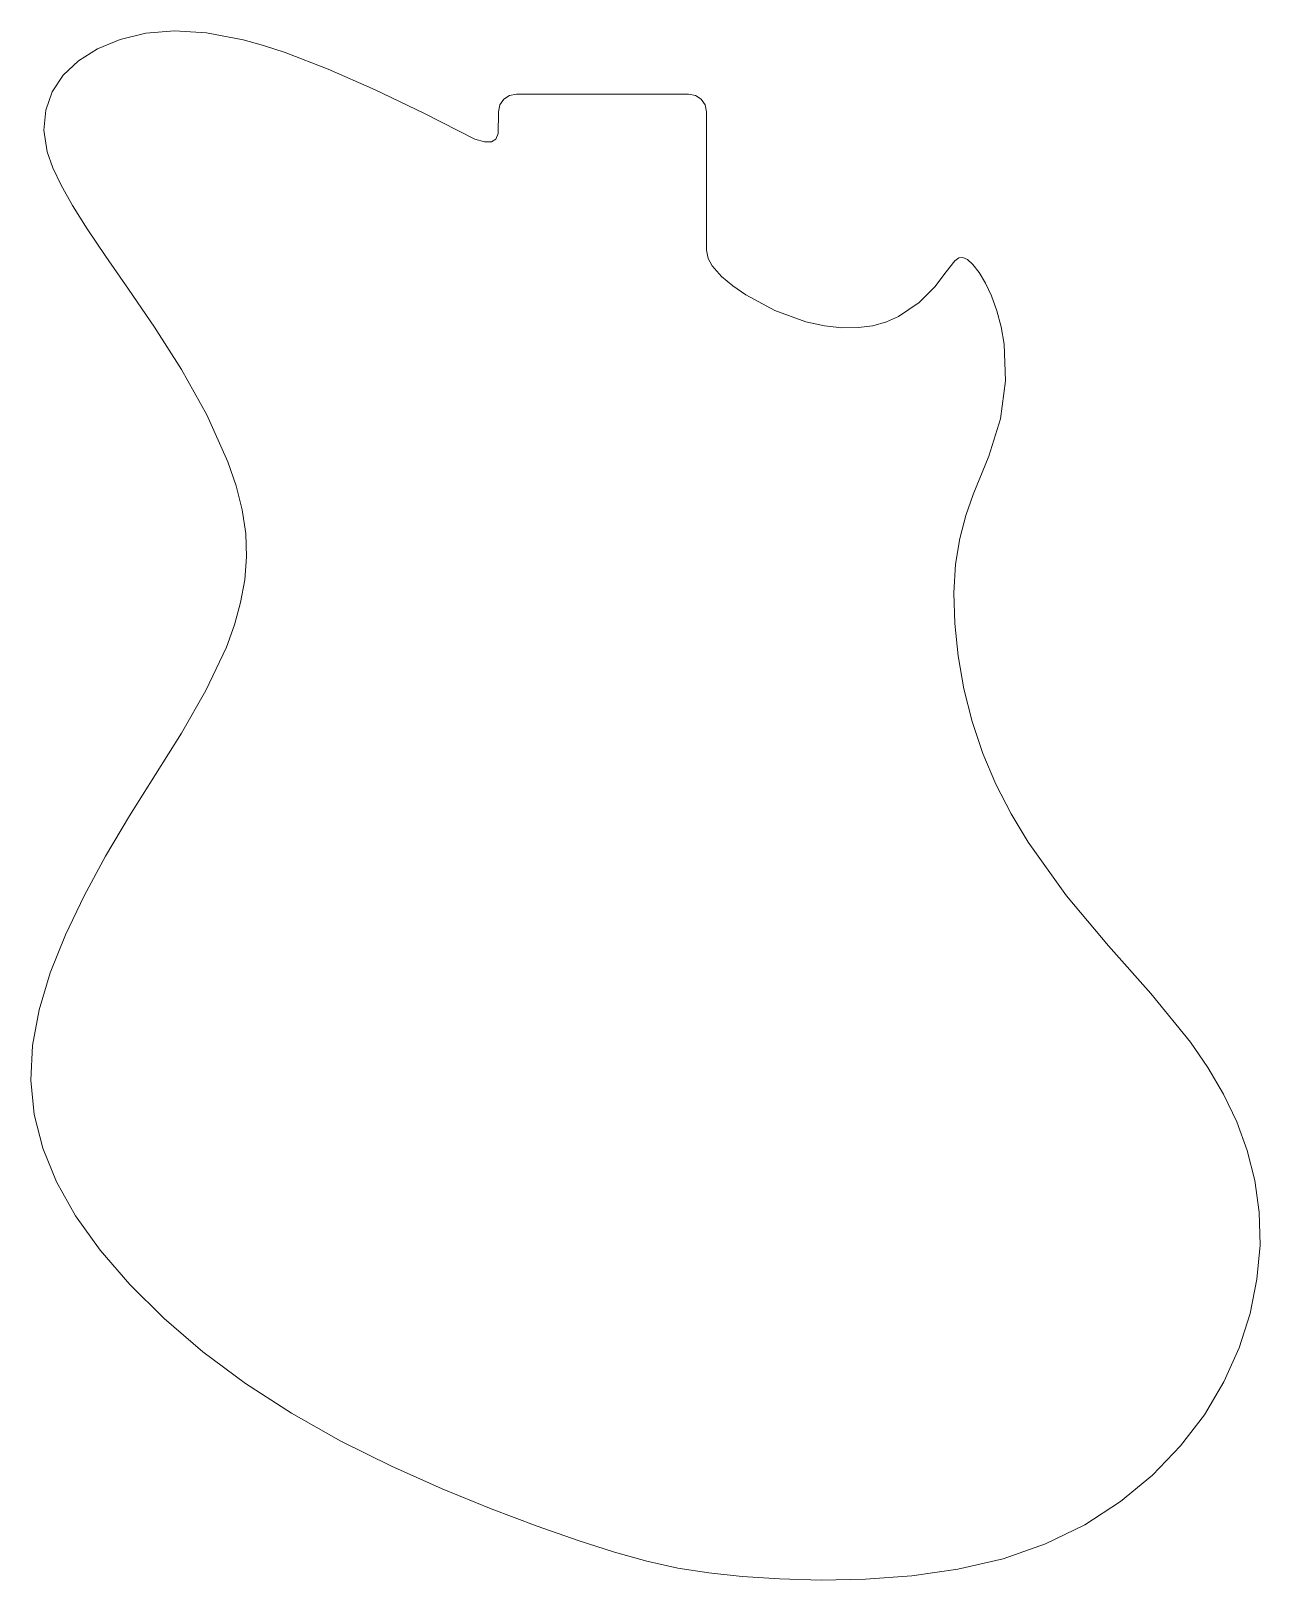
# Model space of a CAD drawing. Extents: x 533 to 632, y 303 to 428.
import ezdxf

# ---------------------------------------------------------------- set-up
doc = ezdxf.new("R2010")
doc.units = 0
doc.header["$MEASUREMENT"] = 0
doc.layers.add('Layer 1', color=7, linetype='Continuous', lineweight=0)

# ---------------------------------------------------------------- blocks, each defined once
blk = doc.blocks.new('Block_1')
at = {"layer": 'Layer 1'}
h = blk.add_hatch(color=255, dxfattribs=at)
h.dxf.hatch_style = 2
edge = h.paths.add_edge_path()
edge.add_spline(control_points=[(542.07, 427.88), (542.07, 427.88), (544.39, 428.07), (544.39, 428.07)], knot_values=[0, 0, 0, 0, 1, 1, 1, 1], degree=3, periodic=0)
edge.add_line((544.39, 428.07), (542.07, 427.88))
h = blk.add_hatch(color=255, dxfattribs=at)
h.dxf.hatch_style = 2
edge = h.paths.add_edge_path()
edge.add_spline(control_points=[(544.39, 428.07), (544.39, 428.07), (546.99, 427.91), (546.99, 427.91)], knot_values=[0, 0, 0, 0, 1, 1, 1, 1], degree=3, periodic=0)
edge.add_line((546.99, 427.91), (544.39, 428.07))
h = blk.add_hatch(color=255, dxfattribs=at)
h.dxf.hatch_style = 2
edge = h.paths.add_edge_path()
edge.add_spline(control_points=[(538.18, 426.64), (538.18, 426.64), (540, 427.39), (540, 427.39)], knot_values=[0, 0, 0, 0, 1, 1, 1, 1], degree=3, periodic=0)
edge.add_line((540, 427.39), (538.18, 426.64))
h = blk.add_hatch(color=255, dxfattribs=at)
h.dxf.hatch_style = 2
edge = h.paths.add_edge_path()
edge.add_spline(control_points=[(540, 427.39), (540, 427.39), (542.07, 427.88), (542.07, 427.88)], knot_values=[0, 0, 0, 0, 1, 1, 1, 1], degree=3, periodic=0)
edge.add_line((542.07, 427.88), (540, 427.39))
h = blk.add_hatch(color=255, dxfattribs=at)
h.dxf.hatch_style = 2
edge = h.paths.add_edge_path()
edge.add_spline(control_points=[(546.99, 427.91), (546.99, 427.91), (549.95, 427.35), (549.95, 427.35)], knot_values=[0, 0, 0, 0, 1, 1, 1, 1], degree=3, periodic=0)
edge.add_line((549.95, 427.35), (546.99, 427.91))
h = blk.add_hatch(color=255, dxfattribs=at)
h.dxf.hatch_style = 2
edge = h.paths.add_edge_path()
edge.add_spline(control_points=[(549.95, 427.35), (549.95, 427.35), (551.58, 426.9), (551.58, 426.9)], knot_values=[0, 0, 0, 0, 1, 1, 1, 1], degree=3, periodic=0)
edge.add_line((551.58, 426.9), (549.95, 427.35))
h = blk.add_hatch(color=255, dxfattribs=at)
h.dxf.hatch_style = 2
edge = h.paths.add_edge_path()
edge.add_spline(control_points=[(551.58, 426.9), (551.58, 426.9), (553.33, 426.34), (553.33, 426.34)], knot_values=[0, 0, 0, 0, 1, 1, 1, 1], degree=3, periodic=0)
edge.add_line((553.33, 426.34), (551.58, 426.9))
h = blk.add_hatch(color=255, dxfattribs=at)
h.dxf.hatch_style = 2
edge = h.paths.add_edge_path()
edge.add_spline(control_points=[(535.41, 424.5), (535.41, 424.5), (536.64, 425.67), (536.64, 425.67)], knot_values=[0, 0, 0, 0, 1, 1, 1, 1], degree=3, periodic=0)
edge.add_line((536.64, 425.67), (535.41, 424.5))
h = blk.add_hatch(color=255, dxfattribs=at)
h.dxf.hatch_style = 2
edge = h.paths.add_edge_path()
edge.add_spline(control_points=[(536.64, 425.67), (536.64, 425.67), (538.18, 426.64), (538.18, 426.64)], knot_values=[0, 0, 0, 0, 1, 1, 1, 1], degree=3, periodic=0)
edge.add_line((538.18, 426.64), (536.64, 425.67))
h = blk.add_hatch(color=255, dxfattribs=at)
h.dxf.hatch_style = 2
edge = h.paths.add_edge_path()
edge.add_spline(control_points=[(553.33, 426.34), (553.33, 426.34), (556.82, 424.99), (556.82, 424.99)], knot_values=[0, 0, 0, 0, 1, 1, 1, 1], degree=3, periodic=0)
edge.add_line((556.82, 424.99), (553.33, 426.34))
h = blk.add_hatch(color=255, dxfattribs=at)
h.dxf.hatch_style = 2
edge = h.paths.add_edge_path()
edge.add_spline(control_points=[(534.52, 423.16), (534.52, 423.16), (535.41, 424.5), (535.41, 424.5)], knot_values=[0, 0, 0, 0, 1, 1, 1, 1], degree=3, periodic=0)
edge.add_line((535.41, 424.5), (534.52, 423.16))
h = blk.add_hatch(color=255, dxfattribs=at)
h.dxf.hatch_style = 2
edge = h.paths.add_edge_path()
edge.add_spline(control_points=[(556.82, 424.99), (556.82, 424.99), (560.62, 423.31), (560.62, 423.31)], knot_values=[0, 0, 0, 0, 1, 1, 1, 1], degree=3, periodic=0)
edge.add_line((560.62, 423.31), (556.82, 424.99))
h = blk.add_hatch(color=255, dxfattribs=at)
h.dxf.hatch_style = 2
edge = h.paths.add_edge_path()
edge.add_spline(control_points=[(534, 421.68), (534, 421.68), (534.52, 423.16), (534.52, 423.16)], knot_values=[0, 0, 0, 0, 1, 1, 1, 1], degree=3, periodic=0)
edge.add_line((534.52, 423.16), (534, 421.68))
h = blk.add_hatch(color=255, dxfattribs=at)
h.dxf.hatch_style = 2
edge = h.paths.add_edge_path()
edge.add_spline(control_points=[(560.62, 423.31), (560.62, 423.31), (564.6, 421.4), (564.6, 421.4)], knot_values=[0, 0, 0, 0, 1, 1, 1, 1], degree=3, periodic=0)
edge.add_line((564.6, 421.4), (560.62, 423.31))
h = blk.add_hatch(color=255, dxfattribs=at)
h.dxf.hatch_style = 2
edge = h.paths.add_edge_path()
edge.add_spline(control_points=[(570.57, 421.54), (570.57, 421.54), (570.69, 422.1), (570.69, 422.1)], knot_values=[0, 0, 0, 0, 1, 1, 1, 1], degree=3, periodic=0)
edge.add_line((570.69, 422.1), (570.57, 421.54))
h = blk.add_hatch(color=255, dxfattribs=at)
h.dxf.hatch_style = 2
edge = h.paths.add_edge_path()
edge.add_spline(control_points=[(570.69, 422.1), (570.69, 422.1), (571.01, 422.55), (571.01, 422.55)], knot_values=[0, 0, 0, 0, 1, 1, 1, 1], degree=3, periodic=0)
edge.add_line((571.01, 422.55), (570.69, 422.1))
h = blk.add_hatch(color=255, dxfattribs=at)
h.dxf.hatch_style = 2
edge = h.paths.add_edge_path()
edge.add_spline(control_points=[(571.01, 422.55), (571.01, 422.55), (571.47, 422.86), (571.47, 422.86)], knot_values=[0, 0, 0, 0, 1, 1, 1, 1], degree=3, periodic=0)
edge.add_line((571.47, 422.86), (571.01, 422.55))
h = blk.add_hatch(color=255, dxfattribs=at)
h.dxf.hatch_style = 2
edge = h.paths.add_edge_path()
edge.add_spline(control_points=[(571.47, 422.86), (571.47, 422.86), (572.03, 422.97), (572.03, 422.97)], knot_values=[0, 0, 0, 0, 1, 1, 1, 1], degree=3, periodic=0)
edge.add_line((572.03, 422.97), (571.47, 422.86))
h = blk.add_hatch(color=255, dxfattribs=at)
h.dxf.hatch_style = 2
edge = h.paths.add_edge_path()
edge.add_spline(control_points=[(572.03, 422.97), (572.03, 422.97), (572.12, 422.97), (572.12, 422.97)], knot_values=[0, 0, 0, 0, 1, 1, 1, 1], degree=3, periodic=0)
edge.add_line((572.12, 422.97), (572.03, 422.97))
h = blk.add_hatch(color=255, dxfattribs=at)
h.dxf.hatch_style = 2
edge = h.paths.add_edge_path()
edge.add_spline(control_points=[(572.12, 422.97), (572.12, 422.97), (585.9, 422.97), (585.9, 422.97)], knot_values=[0, 0, 0, 0, 1, 1, 1, 1], degree=3, periodic=0)
edge.add_line((585.9, 422.97), (572.12, 422.97))
h = blk.add_hatch(color=255, dxfattribs=at)
h.dxf.hatch_style = 2
edge = h.paths.add_edge_path()
edge.add_spline(control_points=[(585.9, 422.97), (585.9, 422.97), (585.93, 422.97), (585.93, 422.97)], knot_values=[0, 0, 0, 0, 1, 1, 1, 1], degree=3, periodic=0)
edge.add_line((585.93, 422.97), (585.9, 422.97))
h = blk.add_hatch(color=255, dxfattribs=at)
h.dxf.hatch_style = 2
edge = h.paths.add_edge_path()
edge.add_spline(control_points=[(585.93, 422.97), (585.93, 422.97), (586.5, 422.86), (586.5, 422.86)], knot_values=[0, 0, 0, 0, 1, 1, 1, 1], degree=3, periodic=0)
edge.add_line((586.5, 422.86), (585.93, 422.97))
h = blk.add_hatch(color=255, dxfattribs=at)
h.dxf.hatch_style = 2
edge = h.paths.add_edge_path()
edge.add_spline(control_points=[(586.5, 422.86), (586.5, 422.86), (586.96, 422.56), (586.96, 422.56)], knot_values=[0, 0, 0, 0, 1, 1, 1, 1], degree=3, periodic=0)
edge.add_line((586.96, 422.56), (586.5, 422.86))
h = blk.add_hatch(color=255, dxfattribs=at)
h.dxf.hatch_style = 2
edge = h.paths.add_edge_path()
edge.add_spline(control_points=[(586.96, 422.56), (586.96, 422.56), (587.28, 422.1), (587.28, 422.1)], knot_values=[0, 0, 0, 0, 1, 1, 1, 1], degree=3, periodic=0)
edge.add_line((587.28, 422.1), (586.96, 422.56))
h = blk.add_hatch(color=255, dxfattribs=at)
h.dxf.hatch_style = 2
edge = h.paths.add_edge_path()
edge.add_spline(control_points=[(587.28, 422.1), (587.28, 422.1), (587.4, 421.54), (587.4, 421.54)], knot_values=[0, 0, 0, 0, 1, 1, 1, 1], degree=3, periodic=0)
edge.add_line((587.4, 421.54), (587.28, 422.1))
h = blk.add_hatch(color=255, dxfattribs=at)
h.dxf.hatch_style = 2
edge = h.paths.add_edge_path()
edge.add_spline(control_points=[(533.85, 420.06), (533.85, 420.06), (534, 421.68), (534, 421.68)], knot_values=[0, 0, 0, 0, 1, 1, 1, 1], degree=3, periodic=0)
edge.add_line((534, 421.68), (533.85, 420.06))
h = blk.add_hatch(color=255, dxfattribs=at)
h.dxf.hatch_style = 2
edge = h.paths.add_edge_path()
edge.add_spline(control_points=[(564.6, 421.4), (564.6, 421.4), (568.68, 419.33), (568.68, 419.33)], knot_values=[0, 0, 0, 0, 1, 1, 1, 1], degree=3, periodic=0)
edge.add_line((568.68, 419.33), (564.6, 421.4))
h = blk.add_hatch(color=255, dxfattribs=at)
h.dxf.hatch_style = 2
edge = h.paths.add_edge_path()
edge.add_spline(control_points=[(570.55, 419.8), (570.55, 419.8), (570.57, 421.48), (570.57, 421.48)], knot_values=[0, 0, 0, 0, 1, 1, 1, 1], degree=3, periodic=0)
edge.add_line((570.57, 421.48), (570.55, 419.8))
h = blk.add_hatch(color=255, dxfattribs=at)
h.dxf.hatch_style = 2
edge = h.paths.add_edge_path()
edge.add_spline(control_points=[(570.57, 421.48), (570.57, 421.48), (570.57, 421.54), (570.57, 421.54)], knot_values=[0, 0, 0, 0, 1, 1, 1, 1], degree=3, periodic=0)
edge.add_line((570.57, 421.54), (570.57, 421.48))
h = blk.add_hatch(color=255, dxfattribs=at)
h.dxf.hatch_style = 2
edge = h.paths.add_edge_path()
edge.add_spline(control_points=[(587.4, 421.54), (587.4, 421.54), (587.4, 410.37), (587.4, 410.37)], knot_values=[0, 0, 0, 0, 1, 1, 1, 1], degree=3, periodic=0)
edge.add_line((587.4, 410.37), (587.4, 421.54))
h = blk.add_hatch(color=255, dxfattribs=at)
h.dxf.hatch_style = 2
edge = h.paths.add_edge_path()
edge.add_spline(control_points=[(534.12, 418.31), (534.12, 418.31), (533.85, 420.06), (533.85, 420.06)], knot_values=[0, 0, 0, 0, 1, 1, 1, 1], degree=3, periodic=0)
edge.add_line((533.85, 420.06), (534.12, 418.31))
h = blk.add_hatch(color=255, dxfattribs=at)
h.dxf.hatch_style = 2
edge = h.paths.add_edge_path()
edge.add_spline(control_points=[(568.68, 419.33), (568.68, 419.33), (569.44, 419.11), (569.44, 419.11)], knot_values=[0, 0, 0, 0, 1, 1, 1, 1], degree=3, periodic=0)
edge.add_line((569.44, 419.11), (568.68, 419.33))
h = blk.add_hatch(color=255, dxfattribs=at)
h.dxf.hatch_style = 2
edge = h.paths.add_edge_path()
edge.add_spline(control_points=[(570.01, 419.11), (570.01, 419.11), (570.37, 419.34), (570.37, 419.34)], knot_values=[0, 0, 0, 0, 1, 1, 1, 1], degree=3, periodic=0)
edge.add_line((570.37, 419.34), (570.01, 419.11))
h = blk.add_hatch(color=255, dxfattribs=at)
h.dxf.hatch_style = 2
edge = h.paths.add_edge_path()
edge.add_spline(control_points=[(570.37, 419.34), (570.37, 419.34), (570.55, 419.8), (570.55, 419.8)], knot_values=[0, 0, 0, 0, 1, 1, 1, 1], degree=3, periodic=0)
edge.add_line((570.55, 419.8), (570.37, 419.34))
h = blk.add_hatch(color=255, dxfattribs=at)
h.dxf.hatch_style = 2
edge = h.paths.add_edge_path()
edge.add_spline(control_points=[(534.56, 417.02), (534.56, 417.02), (534.12, 418.31), (534.12, 418.31)], knot_values=[0, 0, 0, 0, 1, 1, 1, 1], degree=3, periodic=0)
edge.add_line((534.12, 418.31), (534.56, 417.02))
h = blk.add_hatch(color=255, dxfattribs=at)
h.dxf.hatch_style = 2
edge = h.paths.add_edge_path()
edge.add_spline(control_points=[(569.44, 419.11), (569.44, 419.11), (570.01, 419.11), (570.01, 419.11)], knot_values=[0, 0, 0, 0, 1, 1, 1, 1], degree=3, periodic=0)
edge.add_line((570.01, 419.11), (569.44, 419.11))
h = blk.add_hatch(color=255, dxfattribs=at)
h.dxf.hatch_style = 2
edge = h.paths.add_edge_path()
edge.add_spline(control_points=[(535.23, 415.6), (535.23, 415.6), (534.56, 417.02), (534.56, 417.02)], knot_values=[0, 0, 0, 0, 1, 1, 1, 1], degree=3, periodic=0)
edge.add_line((534.56, 417.02), (535.23, 415.6))
h = blk.add_hatch(color=255, dxfattribs=at)
h.dxf.hatch_style = 2
edge = h.paths.add_edge_path()
edge.add_spline(control_points=[(536.15, 413.98), (536.15, 413.98), (535.23, 415.6), (535.23, 415.6)], knot_values=[0, 0, 0, 0, 1, 1, 1, 1], degree=3, periodic=0)
edge.add_line((535.23, 415.6), (536.15, 413.98))
h = blk.add_hatch(color=255, dxfattribs=at)
h.dxf.hatch_style = 2
edge = h.paths.add_edge_path()
edge.add_spline(control_points=[(537.35, 412.09), (537.35, 412.09), (536.15, 413.98), (536.15, 413.98)], knot_values=[0, 0, 0, 0, 1, 1, 1, 1], degree=3, periodic=0)
edge.add_line((536.15, 413.98), (537.35, 412.09))
h = blk.add_hatch(color=255, dxfattribs=at)
h.dxf.hatch_style = 2
edge = h.paths.add_edge_path()
edge.add_spline(control_points=[(538.85, 409.86), (538.85, 409.86), (537.35, 412.09), (537.35, 412.09)], knot_values=[0, 0, 0, 0, 1, 1, 1, 1], degree=3, periodic=0)
edge.add_line((537.35, 412.09), (538.85, 409.86))
h = blk.add_hatch(color=255, dxfattribs=at)
h.dxf.hatch_style = 2
edge = h.paths.add_edge_path()
edge.add_spline(control_points=[(540.67, 407.22), (540.67, 407.22), (538.85, 409.86), (538.85, 409.86)], knot_values=[0, 0, 0, 0, 1, 1, 1, 1], degree=3, periodic=0)
edge.add_line((538.85, 409.86), (540.67, 407.22))
h = blk.add_hatch(color=255, dxfattribs=at)
h.dxf.hatch_style = 2
edge = h.paths.add_edge_path()
edge.add_spline(control_points=[(587.4, 410.37), (587.4, 410.37), (587.53, 409.69), (587.53, 409.69)], knot_values=[0, 0, 0, 0, 1, 1, 1, 1], degree=3, periodic=0)
edge.add_line((587.53, 409.69), (587.4, 410.37))
h = blk.add_hatch(color=255, dxfattribs=at)
h.dxf.hatch_style = 2
edge = h.paths.add_edge_path()
edge.add_spline(control_points=[(587.53, 409.69), (587.53, 409.69), (587.85, 409.09), (587.85, 409.09)], knot_values=[0, 0, 0, 0, 1, 1, 1, 1], degree=3, periodic=0)
edge.add_line((587.85, 409.09), (587.53, 409.69))
h = blk.add_hatch(color=255, dxfattribs=at)
h.dxf.hatch_style = 2
edge = h.paths.add_edge_path()
edge.add_spline(control_points=[(606.76, 408.62), (606.76, 408.62), (607.45, 409.5), (607.45, 409.5)], knot_values=[0, 0, 0, 0, 1, 1, 1, 1], degree=3, periodic=0)
edge.add_line((607.45, 409.5), (606.76, 408.62))
h = blk.add_hatch(color=255, dxfattribs=at)
h.dxf.hatch_style = 2
edge = h.paths.add_edge_path()
edge.add_spline(control_points=[(607.45, 409.5), (607.45, 409.5), (607.77, 409.73), (607.77, 409.73)], knot_values=[0, 0, 0, 0, 1, 1, 1, 1], degree=3, periodic=0)
edge.add_line((607.77, 409.73), (607.45, 409.5))
h = blk.add_hatch(color=255, dxfattribs=at)
h.dxf.hatch_style = 2
edge = h.paths.add_edge_path()
edge.add_spline(control_points=[(607.77, 409.73), (607.77, 409.73), (608.1, 409.78), (608.1, 409.78)], knot_values=[0, 0, 0, 0, 1, 1, 1, 1], degree=3, periodic=0)
edge.add_line((608.1, 409.78), (607.77, 409.73))
h = blk.add_hatch(color=255, dxfattribs=at)
h.dxf.hatch_style = 2
edge = h.paths.add_edge_path()
edge.add_spline(control_points=[(608.1, 409.78), (608.1, 409.78), (608.48, 409.61), (608.48, 409.61)], knot_values=[0, 0, 0, 0, 1, 1, 1, 1], degree=3, periodic=0)
edge.add_line((608.48, 409.61), (608.1, 409.78))
h = blk.add_hatch(color=255, dxfattribs=at)
h.dxf.hatch_style = 2
edge = h.paths.add_edge_path()
edge.add_spline(control_points=[(608.48, 409.61), (608.48, 409.61), (608.92, 409.2), (608.92, 409.2)], knot_values=[0, 0, 0, 0, 1, 1, 1, 1], degree=3, periodic=0)
edge.add_line((608.92, 409.2), (608.48, 409.61))
h = blk.add_hatch(color=255, dxfattribs=at)
h.dxf.hatch_style = 2
edge = h.paths.add_edge_path()
edge.add_spline(control_points=[(587.85, 409.09), (587.85, 409.09), (588.6, 408.23), (588.6, 408.23)], knot_values=[0, 0, 0, 0, 1, 1, 1, 1], degree=3, periodic=0)
edge.add_line((588.6, 408.23), (587.85, 409.09))
h = blk.add_hatch(color=255, dxfattribs=at)
h.dxf.hatch_style = 2
edge = h.paths.add_edge_path()
edge.add_spline(control_points=[(588.6, 408.23), (588.6, 408.23), (589.51, 407.47), (589.51, 407.47)], knot_values=[0, 0, 0, 0, 1, 1, 1, 1], degree=3, periodic=0)
edge.add_line((589.51, 407.47), (588.6, 408.23))
h = blk.add_hatch(color=255, dxfattribs=at)
h.dxf.hatch_style = 2
edge = h.paths.add_edge_path()
edge.add_spline(control_points=[(605.83, 407.41), (605.83, 407.41), (606.76, 408.62), (606.76, 408.62)], knot_values=[0, 0, 0, 0, 1, 1, 1, 1], degree=3, periodic=0)
edge.add_line((606.76, 408.62), (605.83, 407.41))
h = blk.add_hatch(color=255, dxfattribs=at)
h.dxf.hatch_style = 2
edge = h.paths.add_edge_path()
edge.add_spline(control_points=[(608.92, 409.2), (608.92, 409.2), (609.41, 408.55), (609.41, 408.55)], knot_values=[0, 0, 0, 0, 1, 1, 1, 1], degree=3, periodic=0)
edge.add_line((609.41, 408.55), (608.92, 409.2))
h = blk.add_hatch(color=255, dxfattribs=at)
h.dxf.hatch_style = 2
edge = h.paths.add_edge_path()
edge.add_spline(control_points=[(609.41, 408.55), (609.41, 408.55), (609.92, 407.69), (609.92, 407.69)], knot_values=[0, 0, 0, 0, 1, 1, 1, 1], degree=3, periodic=0)
edge.add_line((609.92, 407.69), (609.41, 408.55))
h = blk.add_hatch(color=255, dxfattribs=at)
h.dxf.hatch_style = 2
edge = h.paths.add_edge_path()
edge.add_spline(control_points=[(542.77, 404.15), (542.77, 404.15), (540.67, 407.22), (540.67, 407.22)], knot_values=[0, 0, 0, 0, 1, 1, 1, 1], degree=3, periodic=0)
edge.add_line((540.67, 407.22), (542.77, 404.15))
h = blk.add_hatch(color=255, dxfattribs=at)
h.dxf.hatch_style = 2
edge = h.paths.add_edge_path()
edge.add_spline(control_points=[(589.51, 407.47), (589.51, 407.47), (590.56, 406.74), (590.56, 406.74)], knot_values=[0, 0, 0, 0, 1, 1, 1, 1], degree=3, periodic=0)
edge.add_line((590.56, 406.74), (589.51, 407.47))
h = blk.add_hatch(color=255, dxfattribs=at)
h.dxf.hatch_style = 2
edge = h.paths.add_edge_path()
edge.add_spline(control_points=[(590.56, 406.74), (590.56, 406.74), (592.92, 405.49), (592.92, 405.49)], knot_values=[0, 0, 0, 0, 1, 1, 1, 1], degree=3, periodic=0)
edge.add_line((592.92, 405.49), (590.56, 406.74))
h = blk.add_hatch(color=255, dxfattribs=at)
h.dxf.hatch_style = 2
edge = h.paths.add_edge_path()
edge.add_spline(control_points=[(604.57, 406.12), (604.57, 406.12), (605.83, 407.41), (605.83, 407.41)], knot_values=[0, 0, 0, 0, 1, 1, 1, 1], degree=3, periodic=0)
edge.add_line((605.83, 407.41), (604.57, 406.12))
h = blk.add_hatch(color=255, dxfattribs=at)
h.dxf.hatch_style = 2
edge = h.paths.add_edge_path()
edge.add_spline(control_points=[(609.92, 407.69), (609.92, 407.69), (610.41, 406.66), (610.41, 406.66)], knot_values=[0, 0, 0, 0, 1, 1, 1, 1], degree=3, periodic=0)
edge.add_line((610.41, 406.66), (609.92, 407.69))
h = blk.add_hatch(color=255, dxfattribs=at)
h.dxf.hatch_style = 2
edge = h.paths.add_edge_path()
edge.add_spline(control_points=[(592.92, 405.49), (592.92, 405.49), (595.42, 404.58), (595.42, 404.58)], knot_values=[0, 0, 0, 0, 1, 1, 1, 1], degree=3, periodic=0)
edge.add_line((595.42, 404.58), (592.92, 405.49))
h = blk.add_hatch(color=255, dxfattribs=at)
h.dxf.hatch_style = 2
edge = h.paths.add_edge_path()
edge.add_spline(control_points=[(602.91, 404.99), (602.91, 404.99), (604.57, 406.12), (604.57, 406.12)], knot_values=[0, 0, 0, 0, 1, 1, 1, 1], degree=3, periodic=0)
edge.add_line((604.57, 406.12), (602.91, 404.99))
h = blk.add_hatch(color=255, dxfattribs=at)
h.dxf.hatch_style = 2
edge = h.paths.add_edge_path()
edge.add_spline(control_points=[(610.41, 406.66), (610.41, 406.66), (610.86, 405.47), (610.86, 405.47)], knot_values=[0, 0, 0, 0, 1, 1, 1, 1], degree=3, periodic=0)
edge.add_line((610.86, 405.47), (610.41, 406.66))
h = blk.add_hatch(color=255, dxfattribs=at)
h.dxf.hatch_style = 2
edge = h.paths.add_edge_path()
edge.add_spline(control_points=[(595.42, 404.58), (595.42, 404.58), (596.92, 404.24), (596.92, 404.24)], knot_values=[0, 0, 0, 0, 1, 1, 1, 1], degree=3, periodic=0)
edge.add_line((596.92, 404.24), (595.42, 404.58))
h = blk.add_hatch(color=255, dxfattribs=at)
h.dxf.hatch_style = 2
edge = h.paths.add_edge_path()
edge.add_spline(control_points=[(596.92, 404.24), (596.92, 404.24), (598.33, 404.08), (598.33, 404.08)], knot_values=[0, 0, 0, 0, 1, 1, 1, 1], degree=3, periodic=0)
edge.add_line((598.33, 404.08), (596.92, 404.24))
h = blk.add_hatch(color=255, dxfattribs=at)
h.dxf.hatch_style = 2
edge = h.paths.add_edge_path()
edge.add_spline(control_points=[(599.63, 404.1), (599.63, 404.1), (600.83, 404.26), (600.83, 404.26)], knot_values=[0, 0, 0, 0, 1, 1, 1, 1], degree=3, periodic=0)
edge.add_line((600.83, 404.26), (599.63, 404.1))
h = blk.add_hatch(color=255, dxfattribs=at)
h.dxf.hatch_style = 2
edge = h.paths.add_edge_path()
edge.add_spline(control_points=[(600.83, 404.26), (600.83, 404.26), (601.92, 404.56), (601.92, 404.56)], knot_values=[0, 0, 0, 0, 1, 1, 1, 1], degree=3, periodic=0)
edge.add_line((601.92, 404.56), (600.83, 404.26))
h = blk.add_hatch(color=255, dxfattribs=at)
h.dxf.hatch_style = 2
edge = h.paths.add_edge_path()
edge.add_spline(control_points=[(601.92, 404.56), (601.92, 404.56), (602.91, 404.99), (602.91, 404.99)], knot_values=[0, 0, 0, 0, 1, 1, 1, 1], degree=3, periodic=0)
edge.add_line((602.91, 404.99), (601.92, 404.56))
h = blk.add_hatch(color=255, dxfattribs=at)
h.dxf.hatch_style = 2
edge = h.paths.add_edge_path()
edge.add_spline(control_points=[(610.86, 405.47), (610.86, 405.47), (611.21, 404.17), (611.21, 404.17)], knot_values=[0, 0, 0, 0, 1, 1, 1, 1], degree=3, periodic=0)
edge.add_line((611.21, 404.17), (610.86, 405.47))
h = blk.add_hatch(color=255, dxfattribs=at)
h.dxf.hatch_style = 2
edge = h.paths.add_edge_path()
edge.add_spline(control_points=[(544.96, 400.73), (544.96, 400.73), (542.77, 404.15), (542.77, 404.15)], knot_values=[0, 0, 0, 0, 1, 1, 1, 1], degree=3, periodic=0)
edge.add_line((542.77, 404.15), (544.96, 400.73))
h = blk.add_hatch(color=255, dxfattribs=at)
h.dxf.hatch_style = 2
edge = h.paths.add_edge_path()
edge.add_spline(control_points=[(598.33, 404.08), (598.33, 404.08), (599.63, 404.1), (599.63, 404.1)], knot_values=[0, 0, 0, 0, 1, 1, 1, 1], degree=3, periodic=0)
edge.add_line((599.63, 404.1), (598.33, 404.08))
h = blk.add_hatch(color=255, dxfattribs=at)
h.dxf.hatch_style = 2
edge = h.paths.add_edge_path()
edge.add_spline(control_points=[(611.21, 404.17), (611.21, 404.17), (611.45, 402.78), (611.45, 402.78)], knot_values=[0, 0, 0, 0, 1, 1, 1, 1], degree=3, periodic=0)
edge.add_line((611.45, 402.78), (611.21, 404.17))
h = blk.add_hatch(color=255, dxfattribs=at)
h.dxf.hatch_style = 2
edge = h.paths.add_edge_path()
edge.add_spline(control_points=[(611.45, 402.78), (611.45, 402.78), (611.56, 399.81), (611.56, 399.81)], knot_values=[0, 0, 0, 0, 1, 1, 1, 1], degree=3, periodic=0)
edge.add_line((611.56, 399.81), (611.45, 402.78))
h = blk.add_hatch(color=255, dxfattribs=at)
h.dxf.hatch_style = 2
edge = h.paths.add_edge_path()
edge.add_spline(control_points=[(547.01, 397.06), (547.01, 397.06), (544.96, 400.73), (544.96, 400.73)], knot_values=[0, 0, 0, 0, 1, 1, 1, 1], degree=3, periodic=0)
edge.add_line((544.96, 400.73), (547.01, 397.06))
h = blk.add_hatch(color=255, dxfattribs=at)
h.dxf.hatch_style = 2
edge = h.paths.add_edge_path()
edge.add_spline(control_points=[(611.56, 399.81), (611.56, 399.81), (611.14, 396.74), (611.14, 396.74)], knot_values=[0, 0, 0, 0, 1, 1, 1, 1], degree=3, periodic=0)
edge.add_line((611.14, 396.74), (611.56, 399.81))
h = blk.add_hatch(color=255, dxfattribs=at)
h.dxf.hatch_style = 2
edge = h.paths.add_edge_path()
edge.add_spline(control_points=[(548.72, 393.25), (548.72, 393.25), (547.01, 397.06), (547.01, 397.06)], knot_values=[0, 0, 0, 0, 1, 1, 1, 1], degree=3, periodic=0)
edge.add_line((547.01, 397.06), (548.72, 393.25))
h = blk.add_hatch(color=255, dxfattribs=at)
h.dxf.hatch_style = 2
edge = h.paths.add_edge_path()
edge.add_spline(control_points=[(611.14, 396.74), (611.14, 396.74), (610.19, 393.73), (610.19, 393.73)], knot_values=[0, 0, 0, 0, 1, 1, 1, 1], degree=3, periodic=0)
edge.add_line((610.19, 393.73), (611.14, 396.74))
h = blk.add_hatch(color=255, dxfattribs=at)
h.dxf.hatch_style = 2
edge = h.paths.add_edge_path()
edge.add_spline(control_points=[(549.37, 391.32), (549.37, 391.32), (548.72, 393.25), (548.72, 393.25)], knot_values=[0, 0, 0, 0, 1, 1, 1, 1], degree=3, periodic=0)
edge.add_line((548.72, 393.25), (549.37, 391.32))
h = blk.add_hatch(color=255, dxfattribs=at)
h.dxf.hatch_style = 2
edge = h.paths.add_edge_path()
edge.add_spline(control_points=[(610.19, 393.73), (610.19, 393.73), (608.94, 390.63), (608.94, 390.63)], knot_values=[0, 0, 0, 0, 1, 1, 1, 1], degree=3, periodic=0)
edge.add_line((608.94, 390.63), (610.19, 393.73))
h = blk.add_hatch(color=255, dxfattribs=at)
h.dxf.hatch_style = 2
edge = h.paths.add_edge_path()
edge.add_spline(control_points=[(549.86, 389.39), (549.86, 389.39), (549.37, 391.32), (549.37, 391.32)], knot_values=[0, 0, 0, 0, 1, 1, 1, 1], degree=3, periodic=0)
edge.add_line((549.37, 391.32), (549.86, 389.39))
h = blk.add_hatch(color=255, dxfattribs=at)
h.dxf.hatch_style = 2
edge = h.paths.add_edge_path()
edge.add_spline(control_points=[(608.94, 390.63), (608.94, 390.63), (608.35, 388.93), (608.35, 388.93)], knot_values=[0, 0, 0, 0, 1, 1, 1, 1], degree=3, periodic=0)
edge.add_line((608.35, 388.93), (608.94, 390.63))
h = blk.add_hatch(color=255, dxfattribs=at)
h.dxf.hatch_style = 2
edge = h.paths.add_edge_path()
edge.add_spline(control_points=[(550.15, 387.47), (550.15, 387.47), (549.86, 389.39), (549.86, 389.39)], knot_values=[0, 0, 0, 0, 1, 1, 1, 1], degree=3, periodic=0)
edge.add_line((549.86, 389.39), (550.15, 387.47))
h = blk.add_hatch(color=255, dxfattribs=at)
h.dxf.hatch_style = 2
edge = h.paths.add_edge_path()
edge.add_spline(control_points=[(608.35, 388.93), (608.35, 388.93), (607.85, 387.06), (607.85, 387.06)], knot_values=[0, 0, 0, 0, 1, 1, 1, 1], degree=3, periodic=0)
edge.add_line((607.85, 387.06), (608.35, 388.93))
h = blk.add_hatch(color=255, dxfattribs=at)
h.dxf.hatch_style = 2
edge = h.paths.add_edge_path()
edge.add_spline(control_points=[(550.22, 385.58), (550.22, 385.58), (550.15, 387.47), (550.15, 387.47)], knot_values=[0, 0, 0, 0, 1, 1, 1, 1], degree=3, periodic=0)
edge.add_line((550.15, 387.47), (550.22, 385.58))
h = blk.add_hatch(color=255, dxfattribs=at)
h.dxf.hatch_style = 2
edge = h.paths.add_edge_path()
edge.add_spline(control_points=[(607.85, 387.06), (607.85, 387.06), (607.52, 384.98), (607.52, 384.98)], knot_values=[0, 0, 0, 0, 1, 1, 1, 1], degree=3, periodic=0)
edge.add_line((607.52, 384.98), (607.85, 387.06))
h = blk.add_hatch(color=255, dxfattribs=at)
h.dxf.hatch_style = 2
edge = h.paths.add_edge_path()
edge.add_spline(control_points=[(550.08, 383.72), (550.08, 383.72), (550.22, 385.58), (550.22, 385.58)], knot_values=[0, 0, 0, 0, 1, 1, 1, 1], degree=3, periodic=0)
edge.add_line((550.22, 385.58), (550.08, 383.72))
h = blk.add_hatch(color=255, dxfattribs=at)
h.dxf.hatch_style = 2
edge = h.paths.add_edge_path()
edge.add_spline(control_points=[(607.52, 384.98), (607.52, 384.98), (607.38, 382.67), (607.38, 382.67)], knot_values=[0, 0, 0, 0, 1, 1, 1, 1], degree=3, periodic=0)
edge.add_line((607.38, 382.67), (607.52, 384.98))
h = blk.add_hatch(color=255, dxfattribs=at)
h.dxf.hatch_style = 2
edge = h.paths.add_edge_path()
edge.add_spline(control_points=[(549.74, 381.89), (549.74, 381.89), (550.08, 383.72), (550.08, 383.72)], knot_values=[0, 0, 0, 0, 1, 1, 1, 1], degree=3, periodic=0)
edge.add_line((550.08, 383.72), (549.74, 381.89))
h = blk.add_hatch(color=255, dxfattribs=at)
h.dxf.hatch_style = 2
edge = h.paths.add_edge_path()
edge.add_spline(control_points=[(549.24, 380.08), (549.24, 380.08), (549.74, 381.89), (549.74, 381.89)], knot_values=[0, 0, 0, 0, 1, 1, 1, 1], degree=3, periodic=0)
edge.add_line((549.74, 381.89), (549.24, 380.08))
h = blk.add_hatch(color=255, dxfattribs=at)
h.dxf.hatch_style = 2
edge = h.paths.add_edge_path()
edge.add_spline(control_points=[(607.38, 382.67), (607.38, 382.67), (607.45, 380.19), (607.45, 380.19)], knot_values=[0, 0, 0, 0, 1, 1, 1, 1], degree=3, periodic=0)
edge.add_line((607.45, 380.19), (607.38, 382.67))
h = blk.add_hatch(color=255, dxfattribs=at)
h.dxf.hatch_style = 2
edge = h.paths.add_edge_path()
edge.add_spline(control_points=[(548.59, 378.29), (548.59, 378.29), (549.24, 380.08), (549.24, 380.08)], knot_values=[0, 0, 0, 0, 1, 1, 1, 1], degree=3, periodic=0)
edge.add_line((549.24, 380.08), (548.59, 378.29))
h = blk.add_hatch(color=255, dxfattribs=at)
h.dxf.hatch_style = 2
edge = h.paths.add_edge_path()
edge.add_spline(control_points=[(607.45, 380.19), (607.45, 380.19), (607.72, 377.59), (607.72, 377.59)], knot_values=[0, 0, 0, 0, 1, 1, 1, 1], degree=3, periodic=0)
edge.add_line((607.72, 377.59), (607.45, 380.19))
h = blk.add_hatch(color=255, dxfattribs=at)
h.dxf.hatch_style = 2
edge = h.paths.add_edge_path()
edge.add_spline(control_points=[(546.93, 374.78), (546.93, 374.78), (548.59, 378.29), (548.59, 378.29)], knot_values=[0, 0, 0, 0, 1, 1, 1, 1], degree=3, periodic=0)
edge.add_line((548.59, 378.29), (546.93, 374.78))
h = blk.add_hatch(color=255, dxfattribs=at)
h.dxf.hatch_style = 2
edge = h.paths.add_edge_path()
edge.add_spline(control_points=[(607.72, 377.59), (607.72, 377.59), (608.18, 374.93), (608.18, 374.93)], knot_values=[0, 0, 0, 0, 1, 1, 1, 1], degree=3, periodic=0)
edge.add_line((608.18, 374.93), (607.72, 377.59))
h = blk.add_hatch(color=255, dxfattribs=at)
h.dxf.hatch_style = 2
edge = h.paths.add_edge_path()
edge.add_spline(control_points=[(544.96, 371.35), (544.96, 371.35), (546.93, 374.78), (546.93, 374.78)], knot_values=[0, 0, 0, 0, 1, 1, 1, 1], degree=3, periodic=0)
edge.add_line((546.93, 374.78), (544.96, 371.35))
h = blk.add_hatch(color=255, dxfattribs=at)
h.dxf.hatch_style = 2
edge = h.paths.add_edge_path()
edge.add_spline(control_points=[(608.18, 374.93), (608.18, 374.93), (608.85, 372.28), (608.85, 372.28)], knot_values=[0, 0, 0, 0, 1, 1, 1, 1], degree=3, periodic=0)
edge.add_line((608.85, 372.28), (608.18, 374.93))
h = blk.add_hatch(color=255, dxfattribs=at)
h.dxf.hatch_style = 2
edge = h.paths.add_edge_path()
edge.add_spline(control_points=[(608.85, 372.28), (608.85, 372.28), (609.72, 369.7), (609.72, 369.7)], knot_values=[0, 0, 0, 0, 1, 1, 1, 1], degree=3, periodic=0)
edge.add_line((609.72, 369.7), (608.85, 372.28))
h = blk.add_hatch(color=255, dxfattribs=at)
h.dxf.hatch_style = 2
edge = h.paths.add_edge_path()
edge.add_spline(control_points=[(540.77, 364.66), (540.77, 364.66), (544.96, 371.35), (544.96, 371.35)], knot_values=[0, 0, 0, 0, 1, 1, 1, 1], degree=3, periodic=0)
edge.add_line((544.96, 371.35), (540.77, 364.66))
h = blk.add_hatch(color=255, dxfattribs=at)
h.dxf.hatch_style = 2
edge = h.paths.add_edge_path()
edge.add_spline(control_points=[(609.72, 369.7), (609.72, 369.7), (610.78, 367.22), (610.78, 367.22)], knot_values=[0, 0, 0, 0, 1, 1, 1, 1], degree=3, periodic=0)
edge.add_line((610.78, 367.22), (609.72, 369.7))
h = blk.add_hatch(color=255, dxfattribs=at)
h.dxf.hatch_style = 2
edge = h.paths.add_edge_path()
edge.add_spline(control_points=[(610.78, 367.22), (610.78, 367.22), (612.01, 364.82), (612.01, 364.82)], knot_values=[0, 0, 0, 0, 1, 1, 1, 1], degree=3, periodic=0)
edge.add_line((612.01, 364.82), (610.78, 367.22))
h = blk.add_hatch(color=255, dxfattribs=at)
h.dxf.hatch_style = 2
edge = h.paths.add_edge_path()
edge.add_spline(control_points=[(538.83, 361.4), (538.83, 361.4), (540.77, 364.66), (540.77, 364.66)], knot_values=[0, 0, 0, 0, 1, 1, 1, 1], degree=3, periodic=0)
edge.add_line((540.77, 364.66), (538.83, 361.4))
h = blk.add_hatch(color=255, dxfattribs=at)
h.dxf.hatch_style = 2
edge = h.paths.add_edge_path()
edge.add_spline(control_points=[(612.01, 364.82), (612.01, 364.82), (613.38, 362.53), (613.38, 362.53)], knot_values=[0, 0, 0, 0, 1, 1, 1, 1], degree=3, periodic=0)
edge.add_line((613.38, 362.53), (612.01, 364.82))
h = blk.add_hatch(color=255, dxfattribs=at)
h.dxf.hatch_style = 2
edge = h.paths.add_edge_path()
edge.add_spline(control_points=[(613.38, 362.53), (613.38, 362.53), (616.47, 358.19), (616.47, 358.19)], knot_values=[0, 0, 0, 0, 1, 1, 1, 1], degree=3, periodic=0)
edge.add_line((616.47, 358.19), (613.38, 362.53))
h = blk.add_hatch(color=255, dxfattribs=at)
h.dxf.hatch_style = 2
edge = h.paths.add_edge_path()
edge.add_spline(control_points=[(537.09, 358.19), (537.09, 358.19), (538.83, 361.4), (538.83, 361.4)], knot_values=[0, 0, 0, 0, 1, 1, 1, 1], degree=3, periodic=0)
edge.add_line((538.83, 361.4), (537.09, 358.19))
h = blk.add_hatch(color=255, dxfattribs=at)
h.dxf.hatch_style = 2
edge = h.paths.add_edge_path()
edge.add_spline(control_points=[(535.58, 355.04), (535.58, 355.04), (537.09, 358.19), (537.09, 358.19)], knot_values=[0, 0, 0, 0, 1, 1, 1, 1], degree=3, periodic=0)
edge.add_line((537.09, 358.19), (535.58, 355.04))
h = blk.add_hatch(color=255, dxfattribs=at)
h.dxf.hatch_style = 2
edge = h.paths.add_edge_path()
edge.add_spline(control_points=[(616.47, 358.19), (616.47, 358.19), (619.87, 354.17), (619.87, 354.17)], knot_values=[0, 0, 0, 0, 1, 1, 1, 1], degree=3, periodic=0)
edge.add_line((619.87, 354.17), (616.47, 358.19))
h = blk.add_hatch(color=255, dxfattribs=at)
h.dxf.hatch_style = 2
edge = h.paths.add_edge_path()
edge.add_spline(control_points=[(534.35, 351.98), (534.35, 351.98), (535.58, 355.04), (535.58, 355.04)], knot_values=[0, 0, 0, 0, 1, 1, 1, 1], degree=3, periodic=0)
edge.add_line((535.58, 355.04), (534.35, 351.98))
h = blk.add_hatch(color=255, dxfattribs=at)
h.dxf.hatch_style = 2
edge = h.paths.add_edge_path()
edge.add_spline(control_points=[(619.87, 354.17), (619.87, 354.17), (623.3, 350.31), (623.3, 350.31)], knot_values=[0, 0, 0, 0, 1, 1, 1, 1], degree=3, periodic=0)
edge.add_line((623.3, 350.31), (619.87, 354.17))
h = blk.add_hatch(color=255, dxfattribs=at)
h.dxf.hatch_style = 2
edge = h.paths.add_edge_path()
edge.add_spline(control_points=[(533.45, 349), (533.45, 349), (534.35, 351.98), (534.35, 351.98)], knot_values=[0, 0, 0, 0, 1, 1, 1, 1], degree=3, periodic=0)
edge.add_line((534.35, 351.98), (533.45, 349))
h = blk.add_hatch(color=255, dxfattribs=at)
h.dxf.hatch_style = 2
edge = h.paths.add_edge_path()
edge.add_spline(control_points=[(623.3, 350.31), (623.3, 350.31), (626.5, 346.37), (626.5, 346.37)], knot_values=[0, 0, 0, 0, 1, 1, 1, 1], degree=3, periodic=0)
edge.add_line((626.5, 346.37), (623.3, 350.31))
h = blk.add_hatch(color=255, dxfattribs=at)
h.dxf.hatch_style = 2
edge = h.paths.add_edge_path()
edge.add_spline(control_points=[(532.93, 346.11), (532.93, 346.11), (533.45, 349), (533.45, 349)], knot_values=[0, 0, 0, 0, 1, 1, 1, 1], degree=3, periodic=0)
edge.add_line((533.45, 349), (532.93, 346.11))
h = blk.add_hatch(color=255, dxfattribs=at)
h.dxf.hatch_style = 2
edge = h.paths.add_edge_path()
edge.add_spline(control_points=[(532.8, 343.3), (532.8, 343.3), (532.93, 346.11), (532.93, 346.11)], knot_values=[0, 0, 0, 0, 1, 1, 1, 1], degree=3, periodic=0)
edge.add_line((532.93, 346.11), (532.8, 343.3))
h = blk.add_hatch(color=255, dxfattribs=at)
h.dxf.hatch_style = 2
edge = h.paths.add_edge_path()
edge.add_spline(control_points=[(626.5, 346.37), (626.5, 346.37), (627.91, 344.32), (627.91, 344.32)], knot_values=[0, 0, 0, 0, 1, 1, 1, 1], degree=3, periodic=0)
edge.add_line((627.91, 344.32), (626.5, 346.37))
h = blk.add_hatch(color=255, dxfattribs=at)
h.dxf.hatch_style = 2
edge = h.paths.add_edge_path()
edge.add_spline(control_points=[(627.91, 344.32), (627.91, 344.32), (629.17, 342.18), (629.17, 342.18)], knot_values=[0, 0, 0, 0, 1, 1, 1, 1], degree=3, periodic=0)
edge.add_line((629.17, 342.18), (627.91, 344.32))
h = blk.add_hatch(color=255, dxfattribs=at)
h.dxf.hatch_style = 2
edge = h.paths.add_edge_path()
edge.add_spline(control_points=[(533.07, 340.54), (533.07, 340.54), (532.8, 343.3), (532.8, 343.3)], knot_values=[0, 0, 0, 0, 1, 1, 1, 1], degree=3, periodic=0)
edge.add_line((532.8, 343.3), (533.07, 340.54))
h = blk.add_hatch(color=255, dxfattribs=at)
h.dxf.hatch_style = 2
edge = h.paths.add_edge_path()
edge.add_spline(control_points=[(629.17, 342.18), (629.17, 342.18), (630.24, 339.95), (630.24, 339.95)], knot_values=[0, 0, 0, 0, 1, 1, 1, 1], degree=3, periodic=0)
edge.add_line((630.24, 339.95), (629.17, 342.18))
h = blk.add_hatch(color=255, dxfattribs=at)
h.dxf.hatch_style = 2
edge = h.paths.add_edge_path()
edge.add_spline(control_points=[(533.76, 337.81), (533.76, 337.81), (533.07, 340.54), (533.07, 340.54)], knot_values=[0, 0, 0, 0, 1, 1, 1, 1], degree=3, periodic=0)
edge.add_line((533.07, 340.54), (533.76, 337.81))
h = blk.add_hatch(color=255, dxfattribs=at)
h.dxf.hatch_style = 2
edge = h.paths.add_edge_path()
edge.add_spline(control_points=[(630.24, 339.95), (630.24, 339.95), (631.09, 337.62), (631.09, 337.62)], knot_values=[0, 0, 0, 0, 1, 1, 1, 1], degree=3, periodic=0)
edge.add_line((631.09, 337.62), (630.24, 339.95))
h = blk.add_hatch(color=255, dxfattribs=at)
h.dxf.hatch_style = 2
edge = h.paths.add_edge_path()
edge.add_spline(control_points=[(534.87, 335.09), (534.87, 335.09), (533.76, 337.81), (533.76, 337.81)], knot_values=[0, 0, 0, 0, 1, 1, 1, 1], degree=3, periodic=0)
edge.add_line((533.76, 337.81), (534.87, 335.09))
h = blk.add_hatch(color=255, dxfattribs=at)
h.dxf.hatch_style = 2
edge = h.paths.add_edge_path()
edge.add_spline(control_points=[(631.09, 337.62), (631.09, 337.62), (631.71, 335.19), (631.71, 335.19)], knot_values=[0, 0, 0, 0, 1, 1, 1, 1], degree=3, periodic=0)
edge.add_line((631.71, 335.19), (631.09, 337.62))
h = blk.add_hatch(color=255, dxfattribs=at)
h.dxf.hatch_style = 2
edge = h.paths.add_edge_path()
edge.add_spline(control_points=[(536.41, 332.35), (536.41, 332.35), (534.87, 335.09), (534.87, 335.09)], knot_values=[0, 0, 0, 0, 1, 1, 1, 1], degree=3, periodic=0)
edge.add_line((534.87, 335.09), (536.41, 332.35))
h = blk.add_hatch(color=255, dxfattribs=at)
h.dxf.hatch_style = 2
edge = h.paths.add_edge_path()
edge.add_spline(control_points=[(631.71, 335.19), (631.71, 335.19), (632.06, 332.64), (632.06, 332.64)], knot_values=[0, 0, 0, 0, 1, 1, 1, 1], degree=3, periodic=0)
edge.add_line((632.06, 332.64), (631.71, 335.19))
h = blk.add_hatch(color=255, dxfattribs=at)
h.dxf.hatch_style = 2
edge = h.paths.add_edge_path()
edge.add_spline(control_points=[(538.39, 329.58), (538.39, 329.58), (536.41, 332.35), (536.41, 332.35)], knot_values=[0, 0, 0, 0, 1, 1, 1, 1], degree=3, periodic=0)
edge.add_line((536.41, 332.35), (538.39, 329.58))
h = blk.add_hatch(color=255, dxfattribs=at)
h.dxf.hatch_style = 2
edge = h.paths.add_edge_path()
edge.add_spline(control_points=[(632.06, 332.64), (632.06, 332.64), (632.12, 329.98), (632.12, 329.98)], knot_values=[0, 0, 0, 0, 1, 1, 1, 1], degree=3, periodic=0)
edge.add_line((632.12, 329.98), (632.06, 332.64))
h = blk.add_hatch(color=255, dxfattribs=at)
h.dxf.hatch_style = 2
edge = h.paths.add_edge_path()
edge.add_spline(control_points=[(540.78, 326.8), (540.78, 326.8), (538.39, 329.58), (538.39, 329.58)], knot_values=[0, 0, 0, 0, 1, 1, 1, 1], degree=3, periodic=0)
edge.add_line((538.39, 329.58), (540.78, 326.8))
h = blk.add_hatch(color=255, dxfattribs=at)
h.dxf.hatch_style = 2
edge = h.paths.add_edge_path()
edge.add_spline(control_points=[(632.12, 329.98), (632.12, 329.98), (631.87, 327.23), (631.87, 327.23)], knot_values=[0, 0, 0, 0, 1, 1, 1, 1], degree=3, periodic=0)
edge.add_line((631.87, 327.23), (632.12, 329.98))
h = blk.add_hatch(color=255, dxfattribs=at)
h.dxf.hatch_style = 2
edge = h.paths.add_edge_path()
edge.add_spline(control_points=[(543.55, 324.05), (543.55, 324.05), (540.78, 326.8), (540.78, 326.8)], knot_values=[0, 0, 0, 0, 1, 1, 1, 1], degree=3, periodic=0)
edge.add_line((540.78, 326.8), (543.55, 324.05))
h = blk.add_hatch(color=255, dxfattribs=at)
h.dxf.hatch_style = 2
edge = h.paths.add_edge_path()
edge.add_spline(control_points=[(631.87, 327.23), (631.87, 327.23), (631.31, 324.45), (631.31, 324.45)], knot_values=[0, 0, 0, 0, 1, 1, 1, 1], degree=3, periodic=0)
edge.add_line((631.31, 324.45), (631.87, 327.23))
h = blk.add_hatch(color=255, dxfattribs=at)
h.dxf.hatch_style = 2
edge = h.paths.add_edge_path()
edge.add_spline(control_points=[(631.31, 324.45), (631.31, 324.45), (630.42, 321.67), (630.42, 321.67)], knot_values=[0, 0, 0, 0, 1, 1, 1, 1], degree=3, periodic=0)
edge.add_line((630.42, 321.67), (631.31, 324.45))
h = blk.add_hatch(color=255, dxfattribs=at)
h.dxf.hatch_style = 2
edge = h.paths.add_edge_path()
edge.add_spline(control_points=[(546.68, 321.37), (546.68, 321.37), (543.55, 324.05), (543.55, 324.05)], knot_values=[0, 0, 0, 0, 1, 1, 1, 1], degree=3, periodic=0)
edge.add_line((543.55, 324.05), (546.68, 321.37))
h = blk.add_hatch(color=255, dxfattribs=at)
h.dxf.hatch_style = 2
edge = h.paths.add_edge_path()
edge.add_spline(control_points=[(630.42, 321.67), (630.42, 321.67), (629.2, 318.93), (629.2, 318.93)], knot_values=[0, 0, 0, 0, 1, 1, 1, 1], degree=3, periodic=0)
edge.add_line((629.2, 318.93), (630.42, 321.67))
h = blk.add_hatch(color=255, dxfattribs=at)
h.dxf.hatch_style = 2
edge = h.paths.add_edge_path()
edge.add_spline(control_points=[(550.13, 318.81), (550.13, 318.81), (546.68, 321.37), (546.68, 321.37)], knot_values=[0, 0, 0, 0, 1, 1, 1, 1], degree=3, periodic=0)
edge.add_line((546.68, 321.37), (550.13, 318.81))
h = blk.add_hatch(color=255, dxfattribs=at)
h.dxf.hatch_style = 2
edge = h.paths.add_edge_path()
edge.add_spline(control_points=[(553.86, 316.39), (553.86, 316.39), (550.13, 318.81), (550.13, 318.81)], knot_values=[0, 0, 0, 0, 1, 1, 1, 1], degree=3, periodic=0)
edge.add_line((550.13, 318.81), (553.86, 316.39))
h = blk.add_hatch(color=255, dxfattribs=at)
h.dxf.hatch_style = 2
edge = h.paths.add_edge_path()
edge.add_spline(control_points=[(629.2, 318.93), (629.2, 318.93), (627.62, 316.27), (627.62, 316.27)], knot_values=[0, 0, 0, 0, 1, 1, 1, 1], degree=3, periodic=0)
edge.add_line((627.62, 316.27), (629.2, 318.93))
h = blk.add_hatch(color=255, dxfattribs=at)
h.dxf.hatch_style = 2
edge = h.paths.add_edge_path()
edge.add_spline(control_points=[(557.84, 314.15), (557.84, 314.15), (553.86, 316.39), (553.86, 316.39)], knot_values=[0, 0, 0, 0, 1, 1, 1, 1], degree=3, periodic=0)
edge.add_line((553.86, 316.39), (557.84, 314.15))
h = blk.add_hatch(color=255, dxfattribs=at)
h.dxf.hatch_style = 2
edge = h.paths.add_edge_path()
edge.add_spline(control_points=[(627.62, 316.27), (627.62, 316.27), (625.69, 313.75), (625.69, 313.75)], knot_values=[0, 0, 0, 0, 1, 1, 1, 1], degree=3, periodic=0)
edge.add_line((625.69, 313.75), (627.62, 316.27))
h = blk.add_hatch(color=255, dxfattribs=at)
h.dxf.hatch_style = 2
edge = h.paths.add_edge_path()
edge.add_spline(control_points=[(561.93, 312.11), (561.93, 312.11), (557.84, 314.15), (557.84, 314.15)], knot_values=[0, 0, 0, 0, 1, 1, 1, 1], degree=3, periodic=0)
edge.add_line((557.84, 314.15), (561.93, 312.11))
h = blk.add_hatch(color=255, dxfattribs=at)
h.dxf.hatch_style = 2
edge = h.paths.add_edge_path()
edge.add_spline(control_points=[(625.69, 313.75), (625.69, 313.75), (623.43, 311.4), (623.43, 311.4)], knot_values=[0, 0, 0, 0, 1, 1, 1, 1], degree=3, periodic=0)
edge.add_line((623.43, 311.4), (625.69, 313.75))
h = blk.add_hatch(color=255, dxfattribs=at)
h.dxf.hatch_style = 2
edge = h.paths.add_edge_path()
edge.add_spline(control_points=[(566.03, 310.28), (566.03, 310.28), (561.93, 312.11), (561.93, 312.11)], knot_values=[0, 0, 0, 0, 1, 1, 1, 1], degree=3, periodic=0)
edge.add_line((561.93, 312.11), (566.03, 310.28))
h = blk.add_hatch(color=255, dxfattribs=at)
h.dxf.hatch_style = 2
edge = h.paths.add_edge_path()
edge.add_spline(control_points=[(623.43, 311.4), (623.43, 311.4), (620.84, 309.26), (620.84, 309.26)], knot_values=[0, 0, 0, 0, 1, 1, 1, 1], degree=3, periodic=0)
edge.add_line((620.84, 309.26), (623.43, 311.4))
h = blk.add_hatch(color=255, dxfattribs=at)
h.dxf.hatch_style = 2
edge = h.paths.add_edge_path()
edge.add_spline(control_points=[(569.99, 308.66), (569.99, 308.66), (566.03, 310.28), (566.03, 310.28)], knot_values=[0, 0, 0, 0, 1, 1, 1, 1], degree=3, periodic=0)
edge.add_line((566.03, 310.28), (569.99, 308.66))
h = blk.add_hatch(color=255, dxfattribs=at)
h.dxf.hatch_style = 2
edge = h.paths.add_edge_path()
edge.add_spline(control_points=[(620.84, 309.26), (620.84, 309.26), (617.96, 307.39), (617.96, 307.39)], knot_values=[0, 0, 0, 0, 1, 1, 1, 1], degree=3, periodic=0)
edge.add_line((617.96, 307.39), (620.84, 309.26))
h = blk.add_hatch(color=255, dxfattribs=at)
h.dxf.hatch_style = 2
edge = h.paths.add_edge_path()
edge.add_spline(control_points=[(573.7, 307.27), (573.7, 307.27), (569.99, 308.66), (569.99, 308.66)], knot_values=[0, 0, 0, 0, 1, 1, 1, 1], degree=3, periodic=0)
edge.add_line((569.99, 308.66), (573.7, 307.27))
h = blk.add_hatch(color=255, dxfattribs=at)
h.dxf.hatch_style = 2
edge = h.paths.add_edge_path()
edge.add_spline(control_points=[(577.02, 306.11), (577.02, 306.11), (573.7, 307.27), (573.7, 307.27)], knot_values=[0, 0, 0, 0, 1, 1, 1, 1], degree=3, periodic=0)
edge.add_line((573.7, 307.27), (577.02, 306.11))
h = blk.add_hatch(color=255, dxfattribs=at)
h.dxf.hatch_style = 2
edge = h.paths.add_edge_path()
edge.add_spline(control_points=[(617.96, 307.39), (617.96, 307.39), (614.79, 305.84), (614.79, 305.84)], knot_values=[0, 0, 0, 0, 1, 1, 1, 1], degree=3, periodic=0)
edge.add_line((614.79, 305.84), (617.96, 307.39))
h = blk.add_hatch(color=255, dxfattribs=at)
h.dxf.hatch_style = 2
edge = h.paths.add_edge_path()
edge.add_spline(control_points=[(579.94, 305.17), (579.94, 305.17), (577.02, 306.11), (577.02, 306.11)], knot_values=[0, 0, 0, 0, 1, 1, 1, 1], degree=3, periodic=0)
edge.add_line((577.02, 306.11), (579.94, 305.17))
h = blk.add_hatch(color=255, dxfattribs=at)
h.dxf.hatch_style = 2
edge = h.paths.add_edge_path()
edge.add_spline(control_points=[(614.79, 305.84), (614.79, 305.84), (611.35, 304.63), (611.35, 304.63)], knot_values=[0, 0, 0, 0, 1, 1, 1, 1], degree=3, periodic=0)
edge.add_line((611.35, 304.63), (614.79, 305.84))
h = blk.add_hatch(color=255, dxfattribs=at)
h.dxf.hatch_style = 2
edge = h.paths.add_edge_path()
edge.add_spline(control_points=[(582.56, 304.44), (582.56, 304.44), (579.94, 305.17), (579.94, 305.17)], knot_values=[0, 0, 0, 0, 1, 1, 1, 1], degree=3, periodic=0)
edge.add_line((579.94, 305.17), (582.56, 304.44))
h = blk.add_hatch(color=255, dxfattribs=at)
h.dxf.hatch_style = 2
edge = h.paths.add_edge_path()
edge.add_spline(control_points=[(585.06, 303.89), (585.06, 303.89), (582.56, 304.44), (582.56, 304.44)], knot_values=[0, 0, 0, 0, 1, 1, 1, 1], degree=3, periodic=0)
edge.add_line((582.56, 304.44), (585.06, 303.89))
h = blk.add_hatch(color=255, dxfattribs=at)
h.dxf.hatch_style = 2
edge = h.paths.add_edge_path()
edge.add_spline(control_points=[(611.35, 304.63), (611.35, 304.63), (607.71, 303.79), (607.71, 303.79)], knot_values=[0, 0, 0, 0, 1, 1, 1, 1], degree=3, periodic=0)
edge.add_line((607.71, 303.79), (611.35, 304.63))
h = blk.add_hatch(color=255, dxfattribs=at)
h.dxf.hatch_style = 2
edge = h.paths.add_edge_path()
edge.add_spline(control_points=[(587.58, 303.49), (587.58, 303.49), (585.06, 303.89), (585.06, 303.89)], knot_values=[0, 0, 0, 0, 1, 1, 1, 1], degree=3, periodic=0)
edge.add_line((585.06, 303.89), (587.58, 303.49))
h = blk.add_hatch(color=255, dxfattribs=at)
h.dxf.hatch_style = 2
edge = h.paths.add_edge_path()
edge.add_spline(control_points=[(590.27, 303.2), (590.27, 303.2), (587.58, 303.49), (587.58, 303.49)], knot_values=[0, 0, 0, 0, 1, 1, 1, 1], degree=3, periodic=0)
edge.add_line((587.58, 303.49), (590.27, 303.2))
h = blk.add_hatch(color=255, dxfattribs=at)
h.dxf.hatch_style = 2
edge = h.paths.add_edge_path()
edge.add_spline(control_points=[(593.28, 303.01), (593.28, 303.01), (590.27, 303.2), (590.27, 303.2)], knot_values=[0, 0, 0, 0, 1, 1, 1, 1], degree=3, periodic=0)
edge.add_line((590.27, 303.2), (593.28, 303.01))
h = blk.add_hatch(color=255, dxfattribs=at)
h.dxf.hatch_style = 2
edge = h.paths.add_edge_path()
edge.add_spline(control_points=[(596.64, 302.92), (596.64, 302.92), (593.28, 303.01), (593.28, 303.01)], knot_values=[0, 0, 0, 0, 1, 1, 1, 1], degree=3, periodic=0)
edge.add_line((593.28, 303.01), (596.64, 302.92))
h = blk.add_hatch(color=255, dxfattribs=at)
h.dxf.hatch_style = 2
edge = h.paths.add_edge_path()
edge.add_spline(control_points=[(600.24, 302.99), (600.24, 302.99), (596.64, 302.92), (596.64, 302.92)], knot_values=[0, 0, 0, 0, 1, 1, 1, 1], degree=3, periodic=0)
edge.add_line((596.64, 302.92), (600.24, 302.99))
h = blk.add_hatch(color=255, dxfattribs=at)
h.dxf.hatch_style = 2
edge = h.paths.add_edge_path()
edge.add_spline(control_points=[(603.97, 303.26), (603.97, 303.26), (600.24, 302.99), (600.24, 302.99)], knot_values=[0, 0, 0, 0, 1, 1, 1, 1], degree=3, periodic=0)
edge.add_line((600.24, 302.99), (603.97, 303.26))
h = blk.add_hatch(color=255, dxfattribs=at)
h.dxf.hatch_style = 2
edge = h.paths.add_edge_path()
edge.add_spline(control_points=[(607.71, 303.79), (607.71, 303.79), (603.97, 303.26), (603.97, 303.26)], knot_values=[0, 0, 0, 0, 1, 1, 1, 1], degree=3, periodic=0)
edge.add_line((603.97, 303.26), (607.71, 303.79))
at = {"layer": 'Layer 1', "color": 255, "lineweight": 20}
for points in [[(542.07, 427.88), (542.07, 427.88), (544.39, 428.07), (544.39, 428.07)], [(544.39, 428.07), (544.39, 428.07), (546.99, 427.91), (546.99, 427.91)], [(538.18, 426.64), (538.18, 426.64), (540, 427.39), (540, 427.39)], [(540, 427.39), (540, 427.39), (542.07, 427.88), (542.07, 427.88)], [(546.99, 427.91), (546.99, 427.91), (549.95, 427.35), (549.95, 427.35)], [(549.95, 427.35), (549.95, 427.35), (551.58, 426.9), (551.58, 426.9)], [(551.58, 426.9), (551.58, 426.9), (553.33, 426.34), (553.33, 426.34)], [(535.41, 424.5), (535.41, 424.5), (536.64, 425.67), (536.64, 425.67)], [(536.64, 425.67), (536.64, 425.67), (538.18, 426.64), (538.18, 426.64)], [(553.33, 426.34), (553.33, 426.34), (556.82, 424.99), (556.82, 424.99)], [(534.52, 423.16), (534.52, 423.16), (535.41, 424.5), (535.41, 424.5)], [(556.82, 424.99), (556.82, 424.99), (560.62, 423.31), (560.62, 423.31)], [(534, 421.68), (534, 421.68), (534.52, 423.16), (534.52, 423.16)], [(560.62, 423.31), (560.62, 423.31), (564.6, 421.4), (564.6, 421.4)], [(570.57, 421.54), (570.57, 421.54), (570.69, 422.1), (570.69, 422.1)], [(570.69, 422.1), (570.69, 422.1), (571.01, 422.55), (571.01, 422.55)], [(571.01, 422.55), (571.01, 422.55), (571.47, 422.86), (571.47, 422.86)], [(571.47, 422.86), (571.47, 422.86), (572.03, 422.97), (572.03, 422.97)], [(572.03, 422.97), (572.03, 422.97), (572.12, 422.97), (572.12, 422.97)], [(572.12, 422.97), (572.12, 422.97), (585.9, 422.97), (585.9, 422.97)], [(585.9, 422.97), (585.9, 422.97), (585.93, 422.97), (585.93, 422.97)], [(585.93, 422.97), (585.93, 422.97), (586.5, 422.86), (586.5, 422.86)], [(586.5, 422.86), (586.5, 422.86), (586.96, 422.56), (586.96, 422.56)], [(586.96, 422.56), (586.96, 422.56), (587.28, 422.1), (587.28, 422.1)], [(587.28, 422.1), (587.28, 422.1), (587.4, 421.54), (587.4, 421.54)], [(533.85, 420.06), (533.85, 420.06), (534, 421.68), (534, 421.68)], [(564.6, 421.4), (564.6, 421.4), (568.68, 419.33), (568.68, 419.33)], [(570.55, 419.8), (570.55, 419.8), (570.57, 421.48), (570.57, 421.48)], [(570.57, 421.48), (570.57, 421.48), (570.57, 421.54), (570.57, 421.54)], [(587.4, 421.54), (587.4, 421.54), (587.4, 410.37), (587.4, 410.37)], [(534.12, 418.31), (534.12, 418.31), (533.85, 420.06), (533.85, 420.06)], [(568.68, 419.33), (568.68, 419.33), (569.44, 419.11), (569.44, 419.11)], [(570.01, 419.11), (570.01, 419.11), (570.37, 419.34), (570.37, 419.34)], [(570.37, 419.34), (570.37, 419.34), (570.55, 419.8), (570.55, 419.8)], [(534.56, 417.02), (534.56, 417.02), (534.12, 418.31), (534.12, 418.31)], [(569.44, 419.11), (569.44, 419.11), (570.01, 419.11), (570.01, 419.11)], [(535.23, 415.6), (535.23, 415.6), (534.56, 417.02), (534.56, 417.02)], [(536.15, 413.98), (536.15, 413.98), (535.23, 415.6), (535.23, 415.6)], [(537.35, 412.09), (537.35, 412.09), (536.15, 413.98), (536.15, 413.98)], [(538.85, 409.86), (538.85, 409.86), (537.35, 412.09), (537.35, 412.09)], [(540.67, 407.22), (540.67, 407.22), (538.85, 409.86), (538.85, 409.86)], [(587.4, 410.37), (587.4, 410.37), (587.53, 409.69), (587.53, 409.69)], [(587.53, 409.69), (587.53, 409.69), (587.85, 409.09), (587.85, 409.09)], [(606.76, 408.62), (606.76, 408.62), (607.45, 409.5), (607.45, 409.5)], [(607.45, 409.5), (607.45, 409.5), (607.77, 409.73), (607.77, 409.73)], [(607.77, 409.73), (607.77, 409.73), (608.1, 409.78), (608.1, 409.78)], [(608.1, 409.78), (608.1, 409.78), (608.48, 409.61), (608.48, 409.61)], [(608.48, 409.61), (608.48, 409.61), (608.92, 409.2), (608.92, 409.2)], [(587.85, 409.09), (587.85, 409.09), (588.6, 408.23), (588.6, 408.23)], [(588.6, 408.23), (588.6, 408.23), (589.51, 407.47), (589.51, 407.47)], [(605.83, 407.41), (605.83, 407.41), (606.76, 408.62), (606.76, 408.62)], [(608.92, 409.2), (608.92, 409.2), (609.41, 408.55), (609.41, 408.55)], [(609.41, 408.55), (609.41, 408.55), (609.92, 407.69), (609.92, 407.69)], [(542.77, 404.15), (542.77, 404.15), (540.67, 407.22), (540.67, 407.22)], [(589.51, 407.47), (589.51, 407.47), (590.56, 406.74), (590.56, 406.74)], [(590.56, 406.74), (590.56, 406.74), (592.92, 405.49), (592.92, 405.49)], [(604.57, 406.12), (604.57, 406.12), (605.83, 407.41), (605.83, 407.41)], [(609.92, 407.69), (609.92, 407.69), (610.41, 406.66), (610.41, 406.66)], [(592.92, 405.49), (592.92, 405.49), (595.42, 404.58), (595.42, 404.58)], [(602.91, 404.99), (602.91, 404.99), (604.57, 406.12), (604.57, 406.12)], [(610.41, 406.66), (610.41, 406.66), (610.86, 405.47), (610.86, 405.47)], [(595.42, 404.58), (595.42, 404.58), (596.92, 404.24), (596.92, 404.24)], [(596.92, 404.24), (596.92, 404.24), (598.33, 404.08), (598.33, 404.08)], [(599.63, 404.1), (599.63, 404.1), (600.83, 404.26), (600.83, 404.26)], [(600.83, 404.26), (600.83, 404.26), (601.92, 404.56), (601.92, 404.56)], [(601.92, 404.56), (601.92, 404.56), (602.91, 404.99), (602.91, 404.99)], [(610.86, 405.47), (610.86, 405.47), (611.21, 404.17), (611.21, 404.17)], [(544.96, 400.73), (544.96, 400.73), (542.77, 404.15), (542.77, 404.15)], [(598.33, 404.08), (598.33, 404.08), (599.63, 404.1), (599.63, 404.1)], [(611.21, 404.17), (611.21, 404.17), (611.45, 402.78), (611.45, 402.78)], [(611.45, 402.78), (611.45, 402.78), (611.56, 399.81), (611.56, 399.81)], [(547.01, 397.06), (547.01, 397.06), (544.96, 400.73), (544.96, 400.73)], [(611.56, 399.81), (611.56, 399.81), (611.14, 396.74), (611.14, 396.74)], [(548.72, 393.25), (548.72, 393.25), (547.01, 397.06), (547.01, 397.06)], [(611.14, 396.74), (611.14, 396.74), (610.19, 393.73), (610.19, 393.73)], [(549.37, 391.32), (549.37, 391.32), (548.72, 393.25), (548.72, 393.25)], [(610.19, 393.73), (610.19, 393.73), (608.94, 390.63), (608.94, 390.63)], [(549.86, 389.39), (549.86, 389.39), (549.37, 391.32), (549.37, 391.32)], [(608.94, 390.63), (608.94, 390.63), (608.35, 388.93), (608.35, 388.93)], [(550.15, 387.47), (550.15, 387.47), (549.86, 389.39), (549.86, 389.39)], [(608.35, 388.93), (608.35, 388.93), (607.85, 387.06), (607.85, 387.06)], [(550.22, 385.58), (550.22, 385.58), (550.15, 387.47), (550.15, 387.47)], [(607.85, 387.06), (607.85, 387.06), (607.52, 384.98), (607.52, 384.98)], [(550.08, 383.72), (550.08, 383.72), (550.22, 385.58), (550.22, 385.58)], [(607.52, 384.98), (607.52, 384.98), (607.38, 382.67), (607.38, 382.67)], [(549.74, 381.89), (549.74, 381.89), (550.08, 383.72), (550.08, 383.72)], [(549.24, 380.08), (549.24, 380.08), (549.74, 381.89), (549.74, 381.89)], [(607.38, 382.67), (607.38, 382.67), (607.45, 380.19), (607.45, 380.19)], [(548.59, 378.29), (548.59, 378.29), (549.24, 380.08), (549.24, 380.08)], [(607.45, 380.19), (607.45, 380.19), (607.72, 377.59), (607.72, 377.59)], [(546.93, 374.78), (546.93, 374.78), (548.59, 378.29), (548.59, 378.29)], [(607.72, 377.59), (607.72, 377.59), (608.18, 374.93), (608.18, 374.93)], [(544.96, 371.35), (544.96, 371.35), (546.93, 374.78), (546.93, 374.78)], [(608.18, 374.93), (608.18, 374.93), (608.85, 372.28), (608.85, 372.28)], [(608.85, 372.28), (608.85, 372.28), (609.72, 369.7), (609.72, 369.7)], [(540.77, 364.66), (540.77, 364.66), (544.96, 371.35), (544.96, 371.35)], [(609.72, 369.7), (609.72, 369.7), (610.78, 367.22), (610.78, 367.22)], [(610.78, 367.22), (610.78, 367.22), (612.01, 364.82), (612.01, 364.82)], [(538.83, 361.4), (538.83, 361.4), (540.77, 364.66), (540.77, 364.66)], [(612.01, 364.82), (612.01, 364.82), (613.38, 362.53), (613.38, 362.53)], [(613.38, 362.53), (613.38, 362.53), (616.47, 358.19), (616.47, 358.19)], [(537.09, 358.19), (537.09, 358.19), (538.83, 361.4), (538.83, 361.4)], [(535.58, 355.04), (535.58, 355.04), (537.09, 358.19), (537.09, 358.19)], [(616.47, 358.19), (616.47, 358.19), (619.87, 354.17), (619.87, 354.17)], [(534.35, 351.98), (534.35, 351.98), (535.58, 355.04), (535.58, 355.04)], [(619.87, 354.17), (619.87, 354.17), (623.3, 350.31), (623.3, 350.31)], [(533.45, 349), (533.45, 349), (534.35, 351.98), (534.35, 351.98)], [(623.3, 350.31), (623.3, 350.31), (626.5, 346.37), (626.5, 346.37)], [(532.93, 346.11), (532.93, 346.11), (533.45, 349), (533.45, 349)], [(532.8, 343.3), (532.8, 343.3), (532.93, 346.11), (532.93, 346.11)], [(626.5, 346.37), (626.5, 346.37), (627.91, 344.32), (627.91, 344.32)], [(627.91, 344.32), (627.91, 344.32), (629.17, 342.18), (629.17, 342.18)], [(533.07, 340.54), (533.07, 340.54), (532.8, 343.3), (532.8, 343.3)], [(629.17, 342.18), (629.17, 342.18), (630.24, 339.95), (630.24, 339.95)], [(533.76, 337.81), (533.76, 337.81), (533.07, 340.54), (533.07, 340.54)], [(630.24, 339.95), (630.24, 339.95), (631.09, 337.62), (631.09, 337.62)], [(534.87, 335.09), (534.87, 335.09), (533.76, 337.81), (533.76, 337.81)], [(631.09, 337.62), (631.09, 337.62), (631.71, 335.19), (631.71, 335.19)], [(536.41, 332.35), (536.41, 332.35), (534.87, 335.09), (534.87, 335.09)], [(631.71, 335.19), (631.71, 335.19), (632.06, 332.64), (632.06, 332.64)], [(538.39, 329.58), (538.39, 329.58), (536.41, 332.35), (536.41, 332.35)], [(632.06, 332.64), (632.06, 332.64), (632.12, 329.98), (632.12, 329.98)], [(540.78, 326.8), (540.78, 326.8), (538.39, 329.58), (538.39, 329.58)], [(632.12, 329.98), (632.12, 329.98), (631.87, 327.23), (631.87, 327.23)], [(543.55, 324.05), (543.55, 324.05), (540.78, 326.8), (540.78, 326.8)], [(631.87, 327.23), (631.87, 327.23), (631.31, 324.45), (631.31, 324.45)], [(631.31, 324.45), (631.31, 324.45), (630.42, 321.67), (630.42, 321.67)], [(546.68, 321.37), (546.68, 321.37), (543.55, 324.05), (543.55, 324.05)], [(630.42, 321.67), (630.42, 321.67), (629.2, 318.93), (629.2, 318.93)], [(550.13, 318.81), (550.13, 318.81), (546.68, 321.37), (546.68, 321.37)], [(553.86, 316.39), (553.86, 316.39), (550.13, 318.81), (550.13, 318.81)], [(629.2, 318.93), (629.2, 318.93), (627.62, 316.27), (627.62, 316.27)], [(557.84, 314.15), (557.84, 314.15), (553.86, 316.39), (553.86, 316.39)], [(627.62, 316.27), (627.62, 316.27), (625.69, 313.75), (625.69, 313.75)], [(561.93, 312.11), (561.93, 312.11), (557.84, 314.15), (557.84, 314.15)], [(625.69, 313.75), (625.69, 313.75), (623.43, 311.4), (623.43, 311.4)], [(566.03, 310.28), (566.03, 310.28), (561.93, 312.11), (561.93, 312.11)], [(623.43, 311.4), (623.43, 311.4), (620.84, 309.26), (620.84, 309.26)], [(569.99, 308.66), (569.99, 308.66), (566.03, 310.28), (566.03, 310.28)], [(620.84, 309.26), (620.84, 309.26), (617.96, 307.39), (617.96, 307.39)], [(573.7, 307.27), (573.7, 307.27), (569.99, 308.66), (569.99, 308.66)], [(577.02, 306.11), (577.02, 306.11), (573.7, 307.27), (573.7, 307.27)], [(617.96, 307.39), (617.96, 307.39), (614.79, 305.84), (614.79, 305.84)], [(579.94, 305.17), (579.94, 305.17), (577.02, 306.11), (577.02, 306.11)], [(614.79, 305.84), (614.79, 305.84), (611.35, 304.63), (611.35, 304.63)], [(582.56, 304.44), (582.56, 304.44), (579.94, 305.17), (579.94, 305.17)], [(585.06, 303.89), (585.06, 303.89), (582.56, 304.44), (582.56, 304.44)], [(611.35, 304.63), (611.35, 304.63), (607.71, 303.79), (607.71, 303.79)], [(587.58, 303.49), (587.58, 303.49), (585.06, 303.89), (585.06, 303.89)], [(590.27, 303.2), (590.27, 303.2), (587.58, 303.49), (587.58, 303.49)], [(593.28, 303.01), (593.28, 303.01), (590.27, 303.2), (590.27, 303.2)], [(596.64, 302.92), (596.64, 302.92), (593.28, 303.01), (593.28, 303.01)], [(600.24, 302.99), (600.24, 302.99), (596.64, 302.92), (596.64, 302.92)], [(603.97, 303.26), (603.97, 303.26), (600.24, 302.99), (600.24, 302.99)], [(607.71, 303.79), (607.71, 303.79), (603.97, 303.26), (603.97, 303.26)]]:
    blk.add_open_spline(points, degree=3, dxfattribs=at)

msp = doc.modelspace()

# ---------------------------------------------------------------- block references
at = {"layer": 'Layer 1'}
msp.add_blockref('Block_1', (0, 0), dxfattribs=at)

doc.saveas('drawing.dxf')
